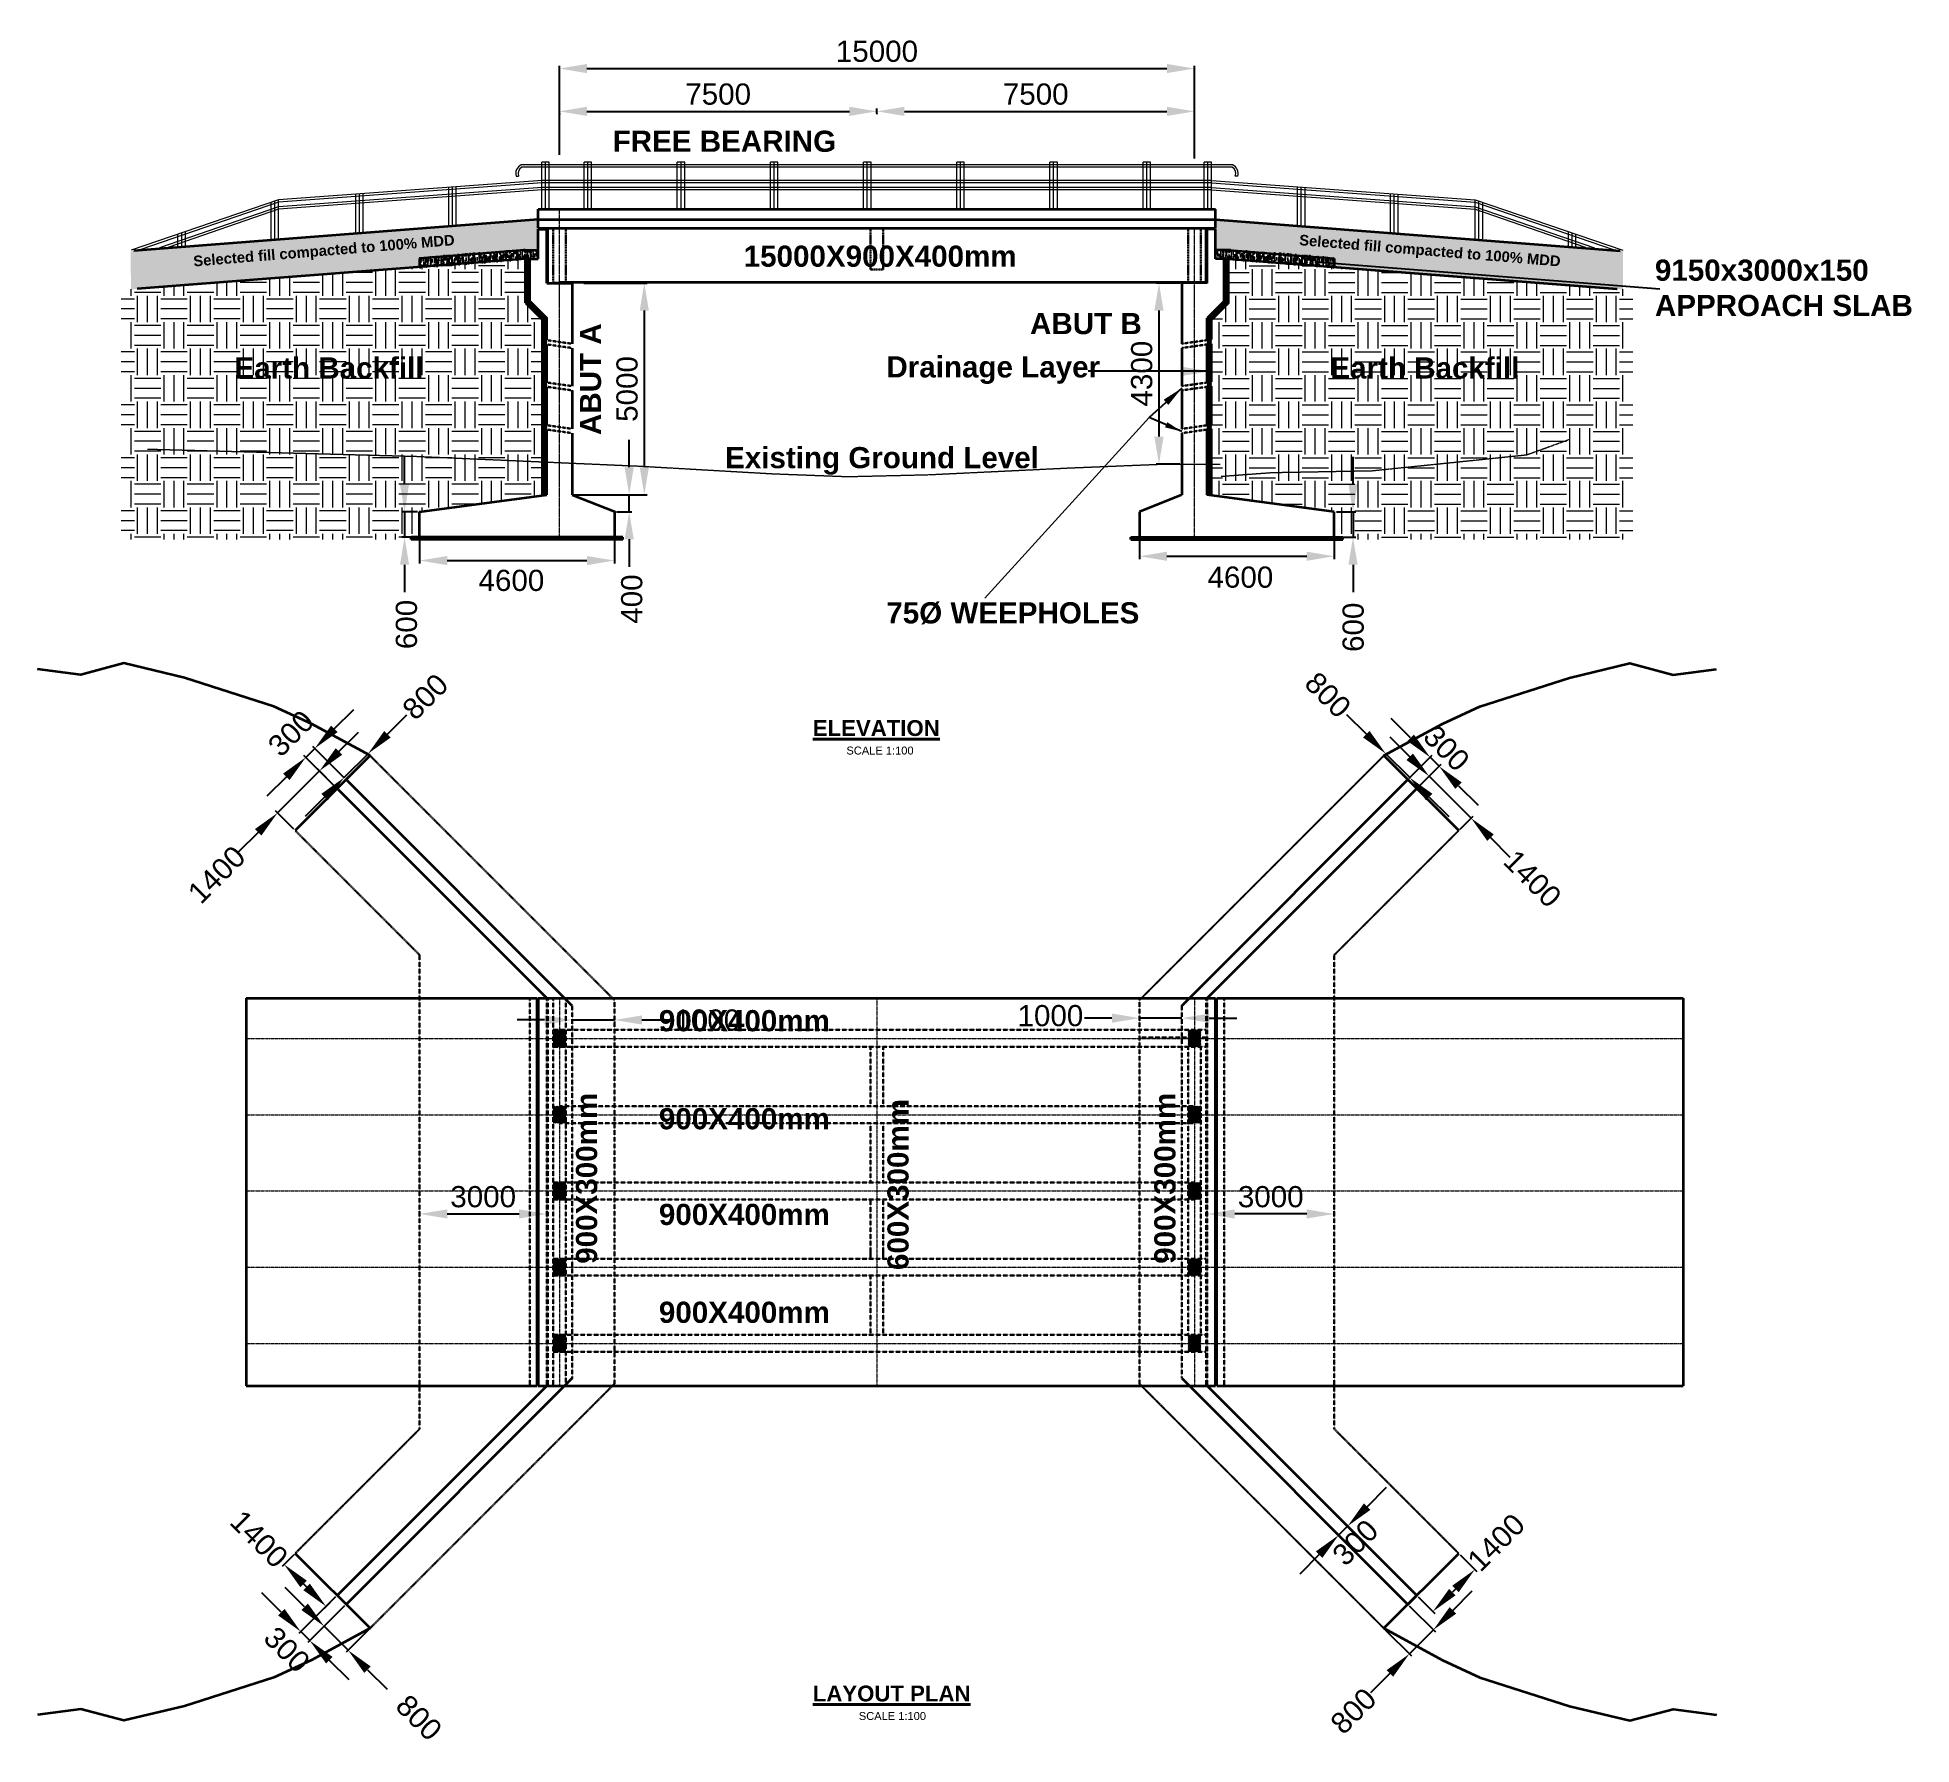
# Model space of a CAD drawing. Header units: millimetres. Extents: x -1307360 to -9241, y 140559 to 432424.
# Drawn here: x -1281122 to -1236862, y 383837 to 424145 of the extents above; entities that cross this region are included whole.
import ezdxf

# ---------------------------------------------------------------- set-up
doc = ezdxf.new("R2010")
doc.units = ezdxf.units.MM
doc.header["$MEASUREMENT"] = 0
doc.linetypes.add('CENTER2', pattern=[1.125, 0.75, -0.125, 0.125, -0.125])
doc.linetypes.add('DASHED2', pattern=[0.375, 0.25, -0.125])
for name, color, linetype, lineweight in [('centreline', 4, 'CENTER2', 15), ('dimension', 252, 'Continuous', 20), ('hatch', 9, 'Continuous', 18), ('hidden', 5, 'DASHED2', 30), ('lettering', 120, 'Continuous', 25), ('outline', 3, 'Continuous', 35), ('reinforcement', 6, 'Continuous', 50), ('titles', 2, 'Continuous', 40)]:
    doc.layers.add(name, color=color, linetype=linetype, lineweight=lineweight)
doc.styles.add('ARIAL', font='arial.ttf')
doc.dimstyles.new('Dimstyle_100', dxfattribs={"dimtxt": 250, "dimasz": 250, "dimexe": 66, "dimexo": 50, "dimgap": 50, "dimtad": 1, "dimdec": 0, "dimzin": 0, "dimdsep": 46, "dimtxsty": 'ARIAL', "dimcen": 0.09, "dimclrd": 256, "dimclre": 256, "dimclrt": 1, "dimadec": 0, "dimazin": 0, "dimtfac": 1, "dimtdec": 0, "dimtmove": 2, "dimatfit": 3, "dimfxl": 1, "dimtolj": 1, "dimtzin": 0, "dimarcsym": 0})

msp = doc.modelspace()

# ---------------------------------------------------------------- texts
at = {"layer": 'lettering', "char_height": 500, "style": 'ARIAL'}
for s, insert, width, attachment_point in [('{\\fArial|b1|i0|c0|p34;FREE BEARING}', (-1267536.7, 421944.8), 7579.067, 1), ('{\\fArial|b1|i0|c0|p34;15000X900X400mm}', (-1264443, 419230.9), 4330.133, 1), ('{\\fArial|b1|i0|c0|p34;9150x3000x150 APPROACH SLAB}', (-1242921.9, 418900.6), 8511.035, 1), ('{\\fArial|b1|i0|c0|p34;ABUT B}', (-1257680.6, 417639.6), 3822.742, 1), ('{\\fArial|b1|i0|c0|p34;Earth Backfill}', (-1272005.5, 416591.2), 6006.624, 3), ('{\\fArial|b1|i0|c0|p34;Drainage Layer}', (-1256025.9, 416616.9), 6873.768, 3), ('{\\fArial|b1|i0|c0|p34;Earth Backfill}', (-1250586.8, 416591.2), 6006.624, 1), ('{\\fArial|b1|i0|c0|p34;Existing Ground Level}', (-1264882.5, 414474.3), 12654.519, 1), ('{\\fArial|b1|i0|c0|p34;75%%C WEEPHOLES}', (-1255098, 410809.5), 8204.357, 3), ('{\\fArial|b1|i0|c0|p34;900X400mm}', (-1266446.1, 401178.6), 4330.133, 1), ('{\\fArial|b1|i0|c0|p34;900X400mm}', (-1266446.1, 398863.8), 4330.133, 1), ('{\\fArial|b1|i0|c0|p34;900X400mm}', (-1266446.1, 396604.5), 4330.133, 1), ('{\\fArial|b1|i0|c0|p34;900X400mm}', (-1266446.1, 394293.6), 4330.133, 1)]:
    msp.add_mtext(s, dxfattribs=dict(at, insert=insert, width=width, attachment_point=attachment_point))
at = {"layer": 'lettering', "style": 'ARIAL'}
for s, insert, char_height, width, attachment_point, rotation in [('{\\fArial|b1|i0|c0|p34;Selected fill compacted to 100% MDD}', (-1271281.8, 419492.2, -20.6), 250, 6916.996, 3, 4.69387), ('{\\fArial|b1|i0|c0|p34;Selected fill compacted to 100% MDD}', (-1251310.5, 419492.2, -20.6), 250, 6916.996, 1, 355.30613), ('{\\fArial|b1|i0|c0|p34;ABUT A}', (-1268312.5, 417395.9), 500, 3542.888, 3, 90), ('{\\fArial|b1|i0|c0|p34;900X300mm}', (-1268404.1, 395188.1), 500, 2326.772, 1, 90), ('{\\fArial|b1|i0|c0|p34;600X300mm}', (-1261048.7, 395041.6), 500, 4330.133, 1, 90), ('{\\fArial|b1|i0|c0|p34;900X300mm}', (-1254745.4, 395188.1), 500, 2326.772, 1, 90)]:
    msp.add_mtext(s, dxfattribs=dict(at, insert=insert, char_height=char_height, width=width, attachment_point=attachment_point, rotation=rotation))
at = {"layer": 'titles', "char_height": 300, "attachment_point": 1, "style": 'ARIAL'}
for s, insert, width in [('{\\fArial|b1|i0|c0|p34;\\H1.25x;\\L\\C1;ELEVATION\\l\\P\\pi720.82;\\fArial|b0|i0|c0|p34;\\H0.5x; SCALE 1:100}', (-1262810.9, 408026.6), 3089.113), ('{\\fArial|b1|i0|c0|p34;\\H1.25x;\\L\\C1;LAYOUT PLAN\\l\\P\\pi1087;\\fArial|b0|i0|c0|p34;\\H0.5x;SCALE 1:100}', (-1262810.9, 385229.4), 3736.878)]:
    msp.add_mtext(s, dxfattribs=dict(at, insert=insert, width=width))

# ---------------------------------------------------------------- blocks, each defined once
blk = doc.blocks.new('*D115')
at = {"layer": 'Defpoints', "color": 0, "transparency": 16777216}
for p in [(-1253796, 423411), (-1268796, 421322), (-1253796, 421239)]:
    blk.add_point(p, dxfattribs=at)
at = {"layer": 'dimension', "lineweight": -2, "transparency": 16777216}
for p, q in [((-1268796, 421372), (-1268796, 423477)), ((-1268146, 423411), (-1254446, 423411)), ((-1253796, 421289), (-1253796, 423477))]:
    blk.add_line(p, q, dxfattribs=at)
at = {"layer": 'dimension', "transparency": 16777216}
for points in [[(-1268146, 423520), (-1268146, 423303), (-1268796, 423411)], [(-1254446, 423520), (-1254446, 423303), (-1253796, 423411)]]:
    blk.add_solid(points, dxfattribs=at)
at = {"layer": 'dimension', "color": 1, "transparency": 16777216, "insert": (-1261296, 423816), "char_height": 500, "attachment_point": 5, "style": 'ARIAL'}
blk.add_mtext('\\A1;15000', dxfattribs=at)
blk = doc.blocks.new('*D52')
at = {"layer": 'Defpoints', "color": 0, "transparency": 16777216}
for p in [(-1268265, 418345), (-1267875, 413345), (-1266791, 413345)]:
    blk.add_point(p, dxfattribs=at)
at = {"layer": 'dimension', "lineweight": -2, "transparency": 16777216}
for p, q in [((-1268215, 418345), (-1266725, 418345)), ((-1266791, 417695), (-1266791, 413995)), ((-1267825, 413345), (-1266725, 413345))]:
    blk.add_line(p, q, dxfattribs=at)
at = {"layer": 'dimension', "transparency": 16777216}
for points in [[(-1266899, 417695), (-1266682, 417695), (-1266791, 418345)], [(-1266899, 413995), (-1266682, 413995), (-1266791, 413345)]]:
    blk.add_solid(points, dxfattribs=at)
at = {"layer": 'dimension', "color": 1, "transparency": 16777216, "insert": (-1267196, 415845), "char_height": 500, "attachment_point": 5, "rotation": 90, "style": 'ARIAL'}
blk.add_mtext('\\A1;5000', dxfattribs=at)
blk = doc.blocks.new('*D116')
at = {"layer": 'Defpoints', "color": 0, "transparency": 16777216}
for p in [(-1250496, 412945), (-1250496, 412345), (-1250052, 412345)]:
    blk.add_point(p, dxfattribs=at)
at = {"layer": 'dimension', "lineweight": -2, "transparency": 16777216}
for p, q in [((-1250052, 413595), (-1250052, 414245)), ((-1250446, 412945), (-1249986, 412945)), ((-1250052, 412945), (-1250052, 412345)), ((-1250446, 412345), (-1249986, 412345)), ((-1250052, 411695), (-1250052, 411045))]:
    blk.add_line(p, q, dxfattribs=at)
at = {"layer": 'dimension', "transparency": 16777216}
for points in [[(-1250161, 413595), (-1249944, 413595), (-1250052, 412945)], [(-1250161, 411695), (-1249944, 411695), (-1250052, 412345)]]:
    blk.add_solid(points, dxfattribs=at)
at = {"layer": 'dimension', "color": 1, "transparency": 16777216, "insert": (-1250046, 410218), "char_height": 500, "attachment_point": 5, "rotation": 90, "style": 'ARIAL'}
blk.add_mtext('\\A1;600', dxfattribs=at)
blk = doc.blocks.new('*D117')
at = {"layer": 'Defpoints', "color": 0, "transparency": 16777216}
for p in [(-1255096, 412345), (-1250496, 412345), (-1250496, 411895)]:
    blk.add_point(p, dxfattribs=at)
at = {"layer": 'dimension', "lineweight": -2, "transparency": 16777216}
for p, q in [((-1255096, 412295), (-1255096, 411829)), ((-1250496, 412295), (-1250496, 411829)), ((-1254446, 411895), (-1251146, 411895))]:
    blk.add_line(p, q, dxfattribs=at)
at = {"layer": 'dimension', "transparency": 16777216}
for points in [[(-1254446, 412003), (-1254446, 411787), (-1255096, 411895)], [(-1251146, 412003), (-1251146, 411787), (-1250496, 411895)]]:
    blk.add_solid(points, dxfattribs=at)
at = {"layer": 'dimension', "color": 1, "transparency": 16777216, "insert": (-1252712, 411399), "char_height": 500, "attachment_point": 5, "style": 'ARIAL'}
blk.add_mtext('\\A1;4600', dxfattribs=at)
blk = doc.blocks.new('*D53')
at = {"layer": 'Defpoints', "color": 0, "transparency": 16777216}
for p in [(-1272098, 412945), (-1272453, 412345), (-1272098, 412345)]:
    blk.add_point(p, dxfattribs=at)
at = {"layer": 'dimension', "lineweight": -2, "transparency": 16777216}
for p, q in [((-1272453, 413595), (-1272453, 414245)), ((-1272148, 412945), (-1272519, 412945)), ((-1272453, 412945), (-1272453, 412345)), ((-1272148, 412345), (-1272519, 412345)), ((-1272453, 411695), (-1272453, 411045))]:
    blk.add_line(p, q, dxfattribs=at)
at = {"layer": 'dimension', "transparency": 16777216}
for points in [[(-1272561, 413595), (-1272345, 413595), (-1272453, 412945)], [(-1272561, 411695), (-1272345, 411695), (-1272453, 412345)]]:
    blk.add_solid(points, dxfattribs=at)
at = {"layer": 'dimension', "color": 1, "transparency": 16777216, "insert": (-1272406, 410284), "char_height": 500, "attachment_point": 5, "rotation": 90, "style": 'ARIAL'}
blk.add_mtext('\\A1;600', dxfattribs=at)
blk = doc.blocks.new('*D118')
at = {"layer": 'Defpoints', "color": 0, "transparency": 16777216}
for p in [(-1272096, 412345), (-1267496, 412345), (-1267496, 411794)]:
    blk.add_point(p, dxfattribs=at)
at = {"layer": 'dimension', "lineweight": -2, "transparency": 16777216}
for p, q in [((-1272096, 412295), (-1272096, 411728)), ((-1267496, 412295), (-1267496, 411728)), ((-1271446, 411794), (-1268146, 411794))]:
    blk.add_line(p, q, dxfattribs=at)
at = {"layer": 'dimension', "transparency": 16777216}
for points in [[(-1271446, 411902), (-1271446, 411685), (-1272096, 411794)], [(-1268146, 411902), (-1268146, 411685), (-1267496, 411794)]]:
    blk.add_solid(points, dxfattribs=at)
at = {"layer": 'dimension', "color": 1, "transparency": 16777216, "insert": (-1269929, 411322), "char_height": 500, "attachment_point": 5, "style": 'ARIAL'}
blk.add_mtext('\\A1;4600', dxfattribs=at)
blk = doc.blocks.new('*D119')
at = {"layer": 'Defpoints', "color": 0, "transparency": 16777216}
for p in [(-1274462, 406825), (-1274046, 406409), (-1275036, 405419)]:
    blk.add_point(p, dxfattribs=at)
at = {"layer": 'dimension', "lineweight": -2, "transparency": 16777216}
for p, q in [((-1274003, 407285), (-1273543, 407744)), ((-1275452, 405835), (-1274462, 406825)), ((-1274081, 406444), (-1274509, 406872)), ((-1275071, 405454), (-1275499, 405882)), ((-1275912, 405376), (-1276372, 404916))]:
    blk.add_line(p, q, dxfattribs=at)
at = {"layer": 'dimension', "transparency": 16777216}
for points in [[(-1274079, 407361), (-1273926, 407208), (-1274462, 406825)], [(-1275988, 405452), (-1275835, 405299), (-1275452, 405835)]]:
    blk.add_solid(points, dxfattribs=at)
at = {"layer": 'dimension', "color": 1, "transparency": 16777216, "insert": (-1276890, 404377), "char_height": 500, "attachment_point": 5, "rotation": 45, "style": 'ARIAL'}
blk.add_mtext('\\A1;1400', dxfattribs=at)
blk = doc.blocks.new('*D120')
at = {"layer": 'Defpoints', "color": 0, "transparency": 16777216}
for p in [(-1274572, 407359), (-1274046, 406409), (-1273834, 406621)]:
    blk.add_point(p, dxfattribs=at)
at = {"layer": 'dimension', "lineweight": -2, "transparency": 16777216}
for p, q in [((-1274112, 407819), (-1273652, 408278)), ((-1274784, 407147), (-1274572, 407359)), ((-1273869, 406656), (-1274618, 407406)), ((-1274081, 406444), (-1274831, 407193)), ((-1275244, 406687), (-1275703, 406227))]:
    blk.add_line(p, q, dxfattribs=at)
at = {"layer": 'dimension', "transparency": 16777216}
for points in [[(-1274189, 407895), (-1274035, 407742), (-1274572, 407359)], [(-1275320, 406764), (-1275167, 406611), (-1274784, 407147)]]:
    blk.add_solid(points, dxfattribs=at)
at = {"layer": 'dimension', "color": 1, "transparency": 16777216, "insert": (-1275137, 407713), "char_height": 500, "attachment_point": 5, "rotation": 45, "style": 'ARIAL'}
blk.add_mtext('\\A1;300', dxfattribs=at)
blk = doc.blocks.new('*D121')
at = {"layer": 'Defpoints', "color": 0, "transparency": 16777216}
for p in [(-1273318, 407236), (-1273315, 407233), (-1273883, 406671)]:
    blk.add_point(p, dxfattribs=at)
at = {"layer": 'dimension', "lineweight": -2, "transparency": 16777216}
for p, q in [((-1272855, 407693), (-1272395, 408153)), ((-1273880, 406668), (-1273315, 407233)), ((-1273282, 407201), (-1273268, 407187)), ((-1273848, 406635), (-1273834, 406621)), ((-1274340, 406208), (-1274800, 405748))]:
    blk.add_line(p, q, dxfattribs=at)
at = {"layer": 'dimension', "transparency": 16777216}
for points in [[(-1272932, 407770), (-1272779, 407616), (-1273315, 407233)], [(-1274417, 406285), (-1274263, 406132), (-1273880, 406668)]]:
    blk.add_solid(points, dxfattribs=at)
at = {"layer": 'dimension', "color": 1, "transparency": 16777216, "insert": (-1271962, 408579), "char_height": 500, "attachment_point": 5, "rotation": 45, "style": 'ARIAL'}
blk.add_mtext('\\A1;800', dxfattribs=at)
blk = doc.blocks.new('*D54')
at = {"layer": 'Defpoints', "color": 0, "transparency": 16777216}
for p in [(-1272096, 396253), (-1269096, 396365), (-1269096, 396253)]:
    blk.add_point(p, dxfattribs=at)
at = {"layer": 'dimension', "lineweight": -2, "transparency": 16777216}
for p, q in [((-1272096, 396303), (-1272096, 396431)), ((-1271446, 396365), (-1269746, 396365)), ((-1269096, 396303), (-1269096, 396431))]:
    blk.add_line(p, q, dxfattribs=at)
at = {"layer": 'dimension', "transparency": 16777216}
for points in [[(-1271446, 396473), (-1271446, 396257), (-1272096, 396365)], [(-1269746, 396473), (-1269746, 396257), (-1269096, 396365)]]:
    blk.add_solid(points, dxfattribs=at)
at = {"layer": 'dimension', "color": 1, "transparency": 16777216, "insert": (-1270596, 396770), "char_height": 500, "attachment_point": 5, "style": 'ARIAL'}
blk.add_mtext('\\A1;3000', dxfattribs=at)
blk = doc.blocks.new('*D122')
at = {"layer": 'Defpoints', "color": 0, "transparency": 16777216}
for p in [(-1268496, 400960), (-1267496, 400960), (-1267496, 400945)]:
    blk.add_point(p, dxfattribs=at)
at = {"layer": 'dimension', "lineweight": -2, "transparency": 16777216}
for p, q in [((-1269146, 400945), (-1269796, 400945)), ((-1268496, 400945), (-1267496, 400945)), ((-1268496, 400910), (-1268496, 400879)), ((-1267496, 400910), (-1267496, 400879)), ((-1266846, 400945), (-1266196, 400945))]:
    blk.add_line(p, q, dxfattribs=at)
at = {"layer": 'dimension', "transparency": 16777216}
for points in [[(-1269146, 401054), (-1269146, 400837), (-1268496, 400945)], [(-1266846, 401054), (-1266846, 400837), (-1267496, 400945)]]:
    blk.add_solid(points, dxfattribs=at)
at = {"layer": 'dimension', "color": 1, "transparency": 16777216, "insert": (-1265302, 400941), "char_height": 500, "attachment_point": 5, "style": 'ARIAL'}
blk.add_mtext('\\A1;1000', dxfattribs=at)
blk = doc.blocks.new('*D55')
at = {"layer": 'Defpoints', "color": 0, "transparency": 16777216}
for p in [(-1248231, 407148), (-1248759, 406621), (-1248546, 406409)]:
    blk.add_point(p, dxfattribs=at)
at = {"layer": 'dimension', "lineweight": -2, "transparency": 16777216}
for p, q in [((-1248691, 407608), (-1249150, 408068)), ((-1248723, 406656), (-1248185, 407195)), ((-1248511, 406444), (-1247972, 406983)), ((-1248019, 406936), (-1248231, 407148)), ((-1247559, 406476), (-1247100, 406017))]:
    blk.add_line(p, q, dxfattribs=at)
at = {"layer": 'dimension', "transparency": 16777216}
for points in [[(-1248614, 407685), (-1248767, 407531), (-1248231, 407148)], [(-1247483, 406553), (-1247636, 406400), (-1248019, 406936)]]:
    blk.add_solid(points, dxfattribs=at)
at = {"layer": 'dimension', "color": 1, "transparency": 16777216, "insert": (-1247844, 407361), "char_height": 500, "attachment_point": 5, "rotation": 315, "style": 'ARIAL'}
blk.add_mtext('\\A1;300', dxfattribs=at)
blk = doc.blocks.new('*D56')
at = {"layer": 'Defpoints', "color": 0, "transparency": 16777216}
for p in [(-1249278, 407233), (-1249275, 407236), (-1248709, 406671)]:
    blk.add_point(p, dxfattribs=at)
at = {"layer": 'dimension', "lineweight": -2, "transparency": 16777216}
for p, q in [((-1249737, 407693), (-1250197, 408153)), ((-1249310, 407201), (-1249324, 407187)), ((-1248712, 406668), (-1249278, 407233)), ((-1248744, 406635), (-1248759, 406621)), ((-1248252, 406208), (-1247793, 405748))]:
    blk.add_line(p, q, dxfattribs=at)
at = {"layer": 'dimension', "transparency": 16777216}
for points in [[(-1249661, 407770), (-1249814, 407616), (-1249278, 407233)], [(-1248176, 406285), (-1248329, 406132), (-1248712, 406668)]]:
    blk.add_solid(points, dxfattribs=at)
at = {"layer": 'dimension', "color": 1, "transparency": 16777216, "insert": (-1250645, 408620), "char_height": 500, "attachment_point": 5, "rotation": 315, "style": 'ARIAL'}
blk.add_mtext('\\A1;800', dxfattribs=at)
blk = doc.blocks.new('*D57')
at = {"layer": 'Defpoints', "color": 0, "transparency": 16777216}
for p in [(-1248546, 406409), (-1248254, 406701), (-1247556, 405419)]:
    blk.add_point(p, dxfattribs=at)
at = {"layer": 'dimension', "lineweight": -2, "transparency": 16777216}
for p, q in [((-1248713, 407161), (-1249173, 407620)), ((-1248511, 406444), (-1248207, 406748)), ((-1247264, 405711), (-1248254, 406701)), ((-1247521, 405454), (-1247217, 405758)), ((-1246804, 405252), (-1246345, 404792))]:
    blk.add_line(p, q, dxfattribs=at)
at = {"layer": 'dimension', "transparency": 16777216}
for points in [[(-1248637, 407237), (-1248790, 407084), (-1248254, 406701)], [(-1246728, 405328), (-1246881, 405175), (-1247264, 405711)]]:
    blk.add_solid(points, dxfattribs=at)
at = {"layer": 'dimension', "color": 1, "transparency": 16777216, "insert": (-1245812, 404281), "char_height": 500, "attachment_point": 5, "rotation": 315, "style": 'ARIAL'}
blk.add_mtext('\\A1;1400', dxfattribs=at)
blk = doc.blocks.new('*D58')
at = {"layer": 'Defpoints', "color": 0, "transparency": 16777216}
for p in [(-1253496, 396365), (-1253496, 396253), (-1250496, 396253)]:
    blk.add_point(p, dxfattribs=at)
at = {"layer": 'dimension', "lineweight": -2, "transparency": 16777216}
for p, q in [((-1253496, 396303), (-1253496, 396431)), ((-1251146, 396365), (-1252846, 396365)), ((-1250496, 396303), (-1250496, 396431))]:
    blk.add_line(p, q, dxfattribs=at)
at = {"layer": 'dimension', "transparency": 16777216}
for points in [[(-1252846, 396473), (-1252846, 396257), (-1253496, 396365)], [(-1251146, 396473), (-1251146, 396257), (-1250496, 396365)]]:
    blk.add_solid(points, dxfattribs=at)
at = {"layer": 'dimension', "color": 1, "transparency": 16777216, "insert": (-1251996, 396770), "char_height": 500, "attachment_point": 5, "style": 'ARIAL'}
blk.add_mtext('\\A1;3000', dxfattribs=at)
blk = doc.blocks.new('*D59')
at = {"layer": 'Defpoints', "color": 0, "transparency": 16777216}
for p in [(-1255096, 401003), (-1254096, 401003), (-1255096, 400989)]:
    blk.add_point(p, dxfattribs=at)
at = {"layer": 'dimension', "lineweight": -2, "transparency": 16777216}
for p, q in [((-1255746, 400989), (-1256396, 400989)), ((-1254096, 400989), (-1255096, 400989)), ((-1255096, 400953), (-1255096, 400923)), ((-1254096, 400953), (-1254096, 400923)), ((-1253446, 400989), (-1252796, 400989))]:
    blk.add_line(p, q, dxfattribs=at)
at = {"layer": 'dimension', "transparency": 16777216}
for points in [[(-1255746, 401097), (-1255746, 400881), (-1255096, 400989)], [(-1253446, 401097), (-1253446, 400881), (-1254096, 400989)]]:
    blk.add_solid(points, dxfattribs=at)
at = {"layer": 'dimension', "color": 1, "transparency": 16777216, "insert": (-1257199, 401045), "char_height": 500, "attachment_point": 5, "style": 'ARIAL'}
blk.add_mtext('\\A1;1000', dxfattribs=at)
blk = doc.blocks.new('*D123')
at = {"layer": 'Defpoints', "color": 0, "transparency": 16777216}
for p in [(-1247556, 388349), (-1248546, 387359), (-1248165, 386978)]:
    blk.add_point(p, dxfattribs=at)
at = {"layer": 'dimension', "lineweight": -2, "transparency": 16777216}
for p, q in [((-1247521, 388314), (-1247129, 387921)), ((-1248511, 387324), (-1248118, 386932)), ((-1247635, 387509), (-1247706, 387438))]:
    blk.add_line(p, q, dxfattribs=at)
at = {"layer": 'dimension', "transparency": 16777216}
for points in [[(-1247711, 387585), (-1247558, 387432), (-1247175, 387968)], [(-1247782, 387514), (-1247629, 387361), (-1248165, 386978)]]:
    blk.add_solid(points, dxfattribs=at)
at = {"layer": 'dimension', "color": 1, "transparency": 16777216, "insert": (-1246670, 388609), "char_height": 500, "attachment_point": 5, "rotation": 45, "style": 'ARIAL'}
blk.add_mtext('\\A1;1400', dxfattribs=at)
blk = doc.blocks.new('*D124')
at = {"layer": 'Defpoints', "color": 0, "transparency": 16777216}
for p in [(-1250403, 388792), (-1250191, 389004), (-1250180, 388993)]:
    blk.add_point(p, dxfattribs=at)
at = {"layer": 'dimension', "lineweight": -2, "transparency": 16777216}
for p, q in [((-1249720, 389453), (-1249261, 389912)), ((-1250392, 388781), (-1250180, 388993)), ((-1250367, 388756), (-1250345, 388734)), ((-1250155, 388968), (-1250133, 388946)), ((-1250852, 388321), (-1251311, 387862))]:
    blk.add_line(p, q, dxfattribs=at)
at = {"layer": 'dimension', "transparency": 16777216}
for points in [[(-1249797, 389529), (-1249644, 389376), (-1250180, 388993)], [(-1250928, 388398), (-1250775, 388245), (-1250392, 388781)]]:
    blk.add_solid(points, dxfattribs=at)
at = {"layer": 'dimension', "color": 1, "transparency": 16777216, "insert": (-1249997, 388606), "char_height": 500, "attachment_point": 5, "rotation": 45, "style": 'ARIAL'}
blk.add_mtext('\\A1;300', dxfattribs=at)
blk = doc.blocks.new('*D125')
at = {"layer": 'Defpoints', "color": 0, "transparency": 16777216}
for p in [(-1248759, 387147), (-1249324, 386582), (-1248155, 386543)]:
    blk.add_point(p, dxfattribs=at)
at = {"layer": 'dimension', "lineweight": -2, "transparency": 16777216}
for p, q in [((-1247695, 387003), (-1247235, 387463)), ((-1248723, 387112), (-1248108, 386497)), ((-1249289, 386546), (-1248674, 385931)), ((-1248720, 385978), (-1248155, 386543)), ((-1249180, 385518), (-1249640, 385058))]:
    blk.add_line(p, q, dxfattribs=at)
at = {"layer": 'dimension', "transparency": 16777216}
for points in [[(-1247772, 387080), (-1247618, 386926), (-1248155, 386543)], [(-1249256, 385595), (-1249103, 385441), (-1248720, 385978)]]:
    blk.add_solid(points, dxfattribs=at)
at = {"layer": 'dimension', "color": 1, "transparency": 16777216, "insert": (-1250042, 384629), "char_height": 500, "attachment_point": 5, "rotation": 45, "style": 'ARIAL'}
blk.add_mtext('\\A1;800', dxfattribs=at)
blk = doc.blocks.new('*D126')
at = {"layer": 'Defpoints', "color": 0, "transparency": 16777216}
for p in [(-1275036, 388349), (-1274046, 387359), (-1274307, 387099)]:
    blk.add_point(p, dxfattribs=at)
at = {"layer": 'dimension', "lineweight": -2, "transparency": 16777216}
for p, q in [((-1275071, 388314), (-1275343, 388042)), ((-1274837, 387629), (-1274766, 387558)), ((-1274081, 387324), (-1274353, 387052))]:
    blk.add_line(p, q, dxfattribs=at)
at = {"layer": 'dimension', "transparency": 16777216}
for points in [[(-1274760, 387706), (-1274914, 387552), (-1275297, 388089)], [(-1274690, 387635), (-1274843, 387482), (-1274307, 387099)]]:
    blk.add_solid(points, dxfattribs=at)
at = {"layer": 'dimension', "color": 1, "transparency": 16777216, "insert": (-1275888, 388689), "char_height": 500, "attachment_point": 5, "rotation": 315, "style": 'ARIAL'}
blk.add_mtext('\\A1;1400', dxfattribs=at)
blk = doc.blocks.new('*D127')
at = {"layer": 'Defpoints', "color": 0, "transparency": 16777216}
for p in [(-1274046, 387359), (-1273834, 387147), (-1274691, 386290)]:
    blk.add_point(p, dxfattribs=at)
at = {"layer": 'dimension', "lineweight": -2, "transparency": 16777216}
for p, q in [((-1275363, 386962), (-1275822, 387422)), ((-1274081, 387324), (-1274950, 386456)), ((-1273869, 387112), (-1274738, 386243)), ((-1274903, 386502), (-1274691, 386290)), ((-1274231, 385831), (-1273772, 385371))]:
    blk.add_line(p, q, dxfattribs=at)
at = {"layer": 'dimension', "transparency": 16777216}
for points in [[(-1275286, 387038), (-1275439, 386885), (-1274903, 386502)], [(-1274155, 385907), (-1274308, 385754), (-1274691, 386290)]]:
    blk.add_solid(points, dxfattribs=at)
at = {"layer": 'dimension', "color": 1, "transparency": 16777216, "insert": (-1275231, 386079), "char_height": 500, "attachment_point": 5, "rotation": 315, "style": 'ARIAL'}
blk.add_mtext('\\A1;300', dxfattribs=at)
blk = doc.blocks.new('*D128')
at = {"layer": 'Defpoints', "color": 0, "transparency": 16777216}
for p in [(-1273834, 387147), (-1273268, 386581), (-1273786, 386063)]:
    blk.add_point(p, dxfattribs=at)
at = {"layer": 'dimension', "lineweight": -2, "transparency": 16777216}
for p, q in [((-1274812, 387089), (-1275271, 387548)), ((-1273869, 387112), (-1274399, 386582)), ((-1274352, 386629), (-1273786, 386063)), ((-1273303, 386546), (-1273833, 386016)), ((-1273327, 385603), (-1272867, 385144))]:
    blk.add_line(p, q, dxfattribs=at)
at = {"layer": 'dimension', "transparency": 16777216}
for points in [[(-1274735, 387165), (-1274888, 387012), (-1274352, 386629)], [(-1273250, 385680), (-1273403, 385527), (-1273786, 386063)]]:
    blk.add_solid(points, dxfattribs=at)
at = {"layer": 'dimension', "color": 1, "transparency": 16777216, "insert": (-1272113, 384471), "char_height": 500, "attachment_point": 5, "rotation": 315, "style": 'ARIAL'}
blk.add_mtext('\\A1;800', dxfattribs=at)
blk = doc.blocks.new('*D159')
at = {"layer": 'Defpoints', "color": 0, "transparency": 16777216}
for p in [(-1268496, 413345), (-1267147, 413345), (-1267496, 412945)]:
    blk.add_point(p, dxfattribs=at)
at = {"layer": 'dimension', "lineweight": -2, "transparency": 16777216}
for p, q in [((-1267147, 413995), (-1267147, 414645)), ((-1268446, 413345), (-1267081, 413345)), ((-1267147, 412945), (-1267147, 413345)), ((-1267446, 412945), (-1267081, 412945)), ((-1267147, 412295), (-1267147, 411645))]:
    blk.add_line(p, q, dxfattribs=at)
at = {"layer": 'dimension', "transparency": 16777216}
for points in [[(-1267256, 413995), (-1267039, 413995), (-1267147, 413345)], [(-1267256, 412295), (-1267039, 412295), (-1267147, 412945)]]:
    blk.add_solid(points, dxfattribs=at)
at = {"layer": 'dimension', "color": 1, "transparency": 16777216, "insert": (-1267085, 410884), "char_height": 500, "attachment_point": 5, "rotation": 90, "style": 'ARIAL'}
blk.add_mtext('\\A1;400', dxfattribs=at)
blk = doc.blocks.new('*D102')
at = {"layer": 'Defpoints', "color": 0, "transparency": 16777216}
for p in [(-1268796, 422400), (-1261296, 422400), (-1261296, 422400)]:
    blk.add_point(p, dxfattribs=at)
at = {"layer": 'dimension', "lineweight": -2, "transparency": 16777216}
for p, q in [((-1268796, 422350), (-1268796, 422334)), ((-1268146, 422400), (-1261946, 422400)), ((-1261296, 422350), (-1261296, 422334))]:
    blk.add_line(p, q, dxfattribs=at)
at = {"layer": 'dimension', "transparency": 16777216}
for points in [[(-1268146, 422509), (-1268146, 422292), (-1268796, 422400)], [(-1261946, 422509), (-1261946, 422292), (-1261296, 422400)]]:
    blk.add_solid(points, dxfattribs=at)
at = {"layer": 'dimension', "color": 1, "transparency": 16777216, "insert": (-1265046, 422805), "char_height": 500, "attachment_point": 5, "style": 'ARIAL'}
blk.add_mtext('\\A1;7500', dxfattribs=at)
blk = doc.blocks.new('*D103')
at = {"layer": 'Defpoints', "color": 0, "transparency": 16777216}
for p in [(-1261296, 422304), (-1253796, 422400), (-1253796, 422304)]:
    blk.add_point(p, dxfattribs=at)
at = {"layer": 'dimension', "lineweight": -2, "transparency": 16777216}
for p, q in [((-1261296, 422354), (-1261296, 422466)), ((-1260646, 422400), (-1254446, 422400)), ((-1253796, 422354), (-1253796, 422466))]:
    blk.add_line(p, q, dxfattribs=at)
at = {"layer": 'dimension', "transparency": 16777216}
for points in [[(-1260646, 422509), (-1260646, 422292), (-1261296, 422400)], [(-1254446, 422509), (-1254446, 422292), (-1253796, 422400)]]:
    blk.add_solid(points, dxfattribs=at)
at = {"layer": 'dimension', "color": 1, "transparency": 16777216, "insert": (-1257546, 422805), "char_height": 500, "attachment_point": 5, "style": 'ARIAL'}
blk.add_mtext('\\A1;7500', dxfattribs=at)
blk = doc.blocks.new('*D185')
at = {"layer": 'Defpoints', "color": 0, "transparency": 16777216}
for p in [(-1254096, 418345), (-1254635, 414070), (-1254096, 414070)]:
    blk.add_point(p, dxfattribs=at)
at = {"layer": 'dimension', "lineweight": -2, "transparency": 16777216}
for p, q in [((-1254146, 418345), (-1254701, 418345)), ((-1254635, 417695), (-1254635, 414720)), ((-1254146, 414070), (-1254701, 414070))]:
    blk.add_line(p, q, dxfattribs=at)
at = {"layer": 'dimension', "transparency": 16777216}
for points in [[(-1254744, 417695), (-1254527, 417695), (-1254635, 418345)], [(-1254744, 414720), (-1254527, 414720), (-1254635, 414070)]]:
    blk.add_solid(points, dxfattribs=at)
at = {"layer": 'dimension', "color": 1, "transparency": 16777216, "insert": (-1255041, 416207), "char_height": 500, "attachment_point": 5, "rotation": 90, "style": 'ARIAL'}
blk.add_mtext('\\A1;4300', dxfattribs=at)

# ---------------------------------------------------------------- dimensions: what is measured, and where the dimension line sits
at = {"layer": 'dimension'}
for base, p1, p2, picture, middle in [((-1253796.1, 423411.2), (-1268796.1, 421322), (-1253796.1, 421239.2), '*D115', (-1261296.1, 423816.5)), ((-1261296.1, 422400.2), (-1268796.1, 422400.2), (-1261296.1, 422400.2), '*D102', (-1265046.1, 422805.5)), ((-1253796.1, 422400.2), (-1261296.1, 422303.9), (-1253796.1, 422303.9), '*D103', (-1257546.1, 422805.5))]:
    dim = msp.add_linear_dim(base=base, p1=p1, p2=p2, dimstyle='Dimstyle_100', override={"dimtxt": 500, "dimasz": 650, "dimgap": 150}, dxfattribs=at)
    dim.commit()
    dim.dimension.update_dxf_attribs({"geometry": picture, "text_midpoint": middle})
for base, p1, p2, text, picture, middle in [((-1266790.7, 413344.7), (-1268264.6, 418344.7), (-1267875.2, 413344.7), '5000', '*D52', (-1267196, 415844.7)), ((-1254635.2, 414069.7), (-1254096.1, 418344.7), (-1254096.1, 414069.7), '4300', '*D185', (-1255040.7, 416207.2))]:
    dim = msp.add_linear_dim(base=base, p1=p1, p2=p2, angle=90, text=text, dimstyle='Dimstyle_100', override={"dimtxt": 500, "dimasz": 650, "dimgap": 150}, dxfattribs=at)
    dim.commit()
    dim.dimension.update_dxf_attribs({"geometry": picture, "text_midpoint": middle})
for base, p1, p2, angle, override, picture, middle, dimtype in [((-1267147.3, 413344.7), (-1267496.1, 412944.7), (-1268496.1, 413344.7), 90, {"dimtxt": 500, "dimasz": 650, "dimgap": 150}, '*D159', (-1267084.6, 410883.8), 160), ((-1272452.9, 412344.7), (-1272097.8, 412944.7), (-1272097.8, 412344.7), 90, {"dimtxt": 500, "dimasz": 650, "dimgap": 150}, '*D53', (-1272406.5, 410283.8), 160), ((-1250052.4, 412344.7), (-1250496.1, 412944.7), (-1250496.1, 412344.7), 90, {"dimtxt": 500, "dimasz": 650, "dimgap": 150}, '*D116', (-1250046.2, 410217.7), 160), ((-1273314.7, 407233.4), (-1273883.2, 406670.5), (-1273317.5, 407236.2), 45, {"dimtxt": 500, "dimasz": 650}, '*D121', (-1271962.4, 408579.5), 161), ((-1249277.5, 407233.4), (-1248709, 406670.5), (-1249274.7, 407236.2), 135, {"dimtxt": 500, "dimasz": 650}, '*D56', (-1250645.1, 408619.9), 161), ((-1274462.5, 406825.2), (-1275035.8, 405419), (-1274046.1, 406408.8), 45, {"dimtxt": 500, "dimasz": 650}, '*D119', (-1276890.1, 404376.8), 161), ((-1248231.2, 407148.3), (-1248546.2, 406408.8), (-1248758.5, 406621.1), 315, {"dimtxt": 500, "dimasz": 650}, '*D55', (-1247844, 407361.3), 160), ((-1248253.9, 406701.1), (-1247556.4, 405419), (-1248546.2, 406408.8), 135, {"dimtxt": 500, "dimasz": 650}, '*D57', (-1245812.2, 404280.8), 161), ((-1267496.1, 400945.2), (-1268496.1, 400959.6), (-1267496.1, 400959.6), 0, {"dimtxt": 500, "dimasz": 650}, '*D122', (-1265302, 400940.7), 161), ((-1255096.1, 400989.1), (-1254096.1, 401003.5), (-1255096.1, 401003.5), 180, {"dimtxt": 500, "dimasz": 650, "dimgap": 150}, '*D59', (-1257198.8, 401044.8), 161), ((-1250179.9, 388993), (-1250402.8, 388791.6), (-1250190.7, 389003.7), 45, {"dimtxt": 500, "dimasz": 650}, '*D124', (-1249997.1, 388606.1), 161), ((-1274306.7, 387098.6), (-1275035.8, 388349.4), (-1274045.9, 387359.4), 315, {"dimtxt": 500, "dimasz": 650}, '*D126', (-1275887.6, 388689), 161), ((-1248165.2, 386978.2), (-1247556.4, 388349.4), (-1248546.4, 387359.4), 225, {"dimtxt": 500, "dimasz": 650}, '*D123', (-1246669.9, 388609.5), 161), ((-1274690.9, 386290.1), (-1274045.9, 387359.4), (-1273833.7, 387147.3), 135, {"dimtxt": 500, "dimasz": 650}, '*D127', (-1275230.6, 386079.3), 160), ((-1273786.2, 386063.1), (-1273833.7, 387147.3), (-1273267.9, 386581.4), 135, {"dimtxt": 500, "dimasz": 650}, '*D128', (-1272113.1, 384471), 160), ((-1248154.6, 386543.4), (-1249324.2, 386581.6), (-1248758.5, 387147.3), 45, {"dimtxt": 500, "dimasz": 650}, '*D125', (-1250042.1, 384629), 161)]:
    dim = msp.add_linear_dim(base=base, p1=p1, p2=p2, angle=angle, dimstyle='Dimstyle_100', override=override, dxfattribs=at)
    dim.commit()
    dim.dimension.update_dxf_attribs({"geometry": picture, "text_midpoint": middle, "dimtype": dimtype})
for base, p1, p2, picture, middle in [((-1267496.1, 411793.6), (-1272096.1, 412344.7), (-1267496.1, 412344.7), '*D118', (-1269929.3, 411322.1)), ((-1250496.1, 411895.1), (-1255096.1, 412344.7), (-1250496.1, 412344.7), '*D117', (-1252712.2, 411398.9))]:
    dim = msp.add_linear_dim(base=base, p1=p1, p2=p2, dimstyle='Dimstyle_100', override={"dimtxt": 500, "dimasz": 650, "dimgap": 150}, dxfattribs=at)
    dim.commit()
    dim.dimension.update_dxf_attribs({"geometry": picture, "text_midpoint": middle, "dimtype": 160})
dim = msp.add_linear_dim(base=(-1274571.7, 407359), p1=(-1274046.1, 406408.8), p2=(-1273833.7, 406621.1), angle=225, dimstyle='Dimstyle_100', override={"dimtxt": 500, "dimasz": 650}, dxfattribs=at)
dim.commit()
dim.dimension.update_dxf_attribs({"geometry": '*D120', "text_midpoint": (-1275137.5, 407712.5)})
for p1, p2, distance, picture, middle in [((-1272096.1, 396252.9), (-1269096.1, 396252.9), 111.9, '*D54', (-1270596.1, 396770.3)), ((-1250496.1, 396252.9), (-1253496.1, 396252.9), -111.9, '*D58', (-1251996.1, 396770.3))]:
    dim = msp.add_aligned_dim(p1=p1, p2=p2, distance=distance, dimstyle='Dimstyle_100', override={"dimtxt": 500, "dimasz": 650, "dimgap": 150}, dxfattribs=at)
    dim.commit()
    dim.dimension.update_dxf_attribs({"geometry": picture, "text_midpoint": middle})

# ---------------------------------------------------------------- hatches: boundary and pattern name
at = {"layer": 'hatch'}
h = msp.add_hatch(dxfattribs=at)
h.set_pattern_fill('GRAVEL', color=256, scale=500, style=0)
h.set_pattern_definition([(311.9872, (-1581695.133, 500), (3999.999116, -4500.0006708), [67.268, -6659.544]), (355.0303, (-1581650.133, 450), (-6000.0005258, 499.9956535), [115.434, -11427.9625]), (47.4896, (-1581535.133, 440), (-4999.9953592, -5500.004337), [81.394, -8058.016]), (272.7263, (-1581340.133, 315), (-499.9980089, 10000.0001475), [105.119, -10406.779]), (247.1663, (-1581335.133, 210), (2500.0049527, 5999.9982059), [103.0775, -10204.6865]), (182.7263, (-1581375.133, 115), (10000.0001475, 499.9980089), [105.119, -10406.779]), (142.3058, (-1581480.133, 110), (6500.0036728, -4999.9952026), [139.0145, -13762.4245]), (107.7447, (-1581590.133, 195), (-3500.00538135, 10999.9981156), [131.244, -12993.1605]), (58.5704, (-1581630.133, 320), (4000.0041171, 6499.9975182), [105.475, -10442.0365]), (4.7636, (-1581575.133, 410), (-5500.000473, -499.9957663), [120.416, -5900.3815]), (317.6026, (-1581455.133, 420), (6000.00367554, -5499.996041), [155.724, -15416.6875]), (41.1859, (-1581835.133, 310), (3500.0014734, 2999.9986567), [53.1505, -5261.922]), (8.5308, (-1581795.133, 345), (-6499.9991424, -1000.003955), [101.1185, -10010.7555]), (315, (-1581695.13, 360), (6e-14, -500.00015), [70.7105, -636.396]), (336.8014, (-1581660.13, 420), (-2499.999865, 1000.000663), [38.079, -3769.8075]), (248.1986, (-1581625.13, 405), (499.999955, 1500.000137), [53.8515, -2638.731]), (149.0362, (-1581645.13, 355), (-1499.999011, 1000.001242), [87.4645, -2828.0115]), (18.4349, (-1581720.13, 400), (-1000.000217, -499.9992), [63.2455, -1517.8935]), (163.6105, (-1581335.133, 405), (-5000.0010992, 1499.9963549), [88.6, -8771.4225]), (109.6538, (-1581420.133, 430), (1999.9976237, -5500.0010678), [74.3305, -7358.704]), (246.8014, (-1581720.13, 500), (1000.000663, 2499.999865), [76.1575, -3731.729]), (196.3895, (-1581750.133, 430), (5000.0010992, 1499.9963549), [88.6, -8771.4225]), (200.556, (-1581335.133, 95), (2500.000922, 999.997998), [85.44, -4186.562]), (245.2249, (-1581415.133, 65), (2499.9960946, 5500.001711), [71.589, -7087.3215]), (113.1986, (-1581725.13, 6e-11), (-1000.000663, 2499.999865), [76.1575, -3731.729]), (162.646, (-1581755.133, 70), (6500.0010095, -1999.9972511), [83.8155, -8297.712]), (110.556, (-1581480.133, 6e-11), (999.997998, -2500.000922), [42.72, -4229.282]), (78.6901, (-1581695.13, 6e-11), (499.998816, 2000.000376), [25.495, -2524.0145]), (14.0362, (-1581690.13, 25), (-1500.000273, -499.99903), [103.0775, -1958.475]), (353.991, (-1581590.133, 50), (-4999.9998755, 499.9996587), [95.525, -9456.9615]), (236.3099, (-1581645.13, 310), (500.000667, 999.99978), [72.111, -1730.6645]), (186.8428, (-1581685.133, 250), (-8499.99968274, -1000.003999), [125.897, -12463.7815]), (119.0546, (-1581810.133, 235), (2000.0000136, -3500.0001923), [51.478, -5096.337]), (90, (-1581835.13, 280), (500, 500), [30, -470]), (59.7436, (-1581580.133, 65), (-1999.9974434, -3500.001228), [69.462, -6876.76]), (131.9872, (-1581545.133, 125), (-3999.999116, 4500.0006708), [134.536, -6592.276]), (180, (-1581635.13, 225), (-500, 500), [130, -370]), (214.6952, (-1581765.133, 225), (4999.9971295, 3500.0043048), [79.057, -7826.637]), (285.9454, (-1581830.13, 180), (499.999945, -2000.000063), [72.801, -3567.254]), (332.354, (-1581810.133, 110), (9499.9979036, -5000.0038566), [118.5325, -11734.737]), (4.5739, (-1581705.133, 55), (6500.00027916, 499.9974006), [125.3995, -12414.537])])
h.paths.add_polyline_path([(-1278915.1, 418195.7), (-1278920.5, 419092.8), (-1278848.6, 419104.5), (-1269296.1, 419844.7), (-1269296.1, 419119.1), (-1269611.6, 419119.1), (-1272096.1, 418926.1), (-1272096.1, 418725.5)])
h.paths.add_polyline_path([(-1271224.6, 419559.7), (-1277489.7, 419045.2), (-1277453, 418598.6), (-1271187.9, 419113)], flags=24)
h = msp.add_hatch(dxfattribs=at)
h.set_pattern_fill('GRAVEL', color=256, scale=500, style=0)
h.set_pattern_definition([(228.0128, (-940897.12, 500), (-3999.999116, -4500.0006708), [67.268, -6659.544]), (184.9697, (-940942.12, 450), (6000.0005258, 499.9956535), [115.434, -11427.9625]), (132.5104, (-941057.12, 440), (4999.9953592, -5500.004337), [81.394, -8058.016]), (267.2737, (-941252.12, 315), (499.9980089, 10000.0001475), [105.119, -10406.779]), (292.8337, (-941257.12, 210), (-2500.0049527, 5999.9982059), [103.0775, -10204.6865]), (357.2737, (-941217.12, 115), (-10000.0001475, 499.9980089), [105.119, -10406.779]), (37.6942, (-941112.119, 110), (-6500.0036728, -4999.9952026), [139.0145, -13762.4245]), (72.2553, (-941002.119, 195), (3500.00538135, 10999.9981156), [131.244, -12993.1605]), (121.4296, (-940962.12, 320), (-4000.0041171, 6499.9975182), [105.475, -10442.0365]), (175.2364, (-941017.12, 410), (5500.000473, -499.9957663), [120.416, -5900.3815]), (222.3974, (-941137.119, 420), (-6000.00367554, -5499.996041), [155.724, -15416.6875]), (138.8141, (-940757.12, 310), (-3500.0014734, 2999.9986567), [53.1505, -5261.922]), (171.4692, (-940797.12, 345), (6499.9991424, -1000.003955), [101.1185, -10010.7555]), (225, (-940897.12, 360), (-6e-14, -500.00015), [70.7105, -636.396]), (203.1986, (-940932.12, 420), (2499.999865, 1000.000663), [38.079, -3769.8075]), (291.8014, (-940967.12, 405), (-499.999955, 1500.000137), [53.8515, -2638.731]), (30.9638, (-940947.12, 355), (1499.999011, 1000.001242), [87.4645, -2828.0115]), (161.5651, (-940872.12, 400), (1000.000217, -499.9992), [63.2455, -1517.8935]), (16.3895, (-941257.12, 405), (5000.0010992, 1499.9963549), [88.6, -8771.4225]), (70.3462, (-941172.12, 430), (-1999.9976237, -5500.0010678), [74.3305, -7358.704]), (293.1986, (-940872.12, 500), (-1000.000663, 2499.999865), [76.1575, -3731.729]), (343.6105, (-940842.12, 430), (-5000.0010992, 1499.9963549), [88.6, -8771.4225]), (339.444, (-941257.12, 95), (-2500.000922, 999.997998), [85.44, -4186.562]), (294.7751, (-941177.12, 65), (-2499.9960946, 5500.001711), [71.589, -7087.3215]), (66.8014, (-940867.12, 6e-11), (1000.000663, 2499.999865), [76.1575, -3731.729]), (17.354, (-940837.12, 70), (-6500.0010095, -1999.9972511), [83.8155, -8297.712]), (69.444, (-941112.12, 6e-11), (-999.997998, -2500.000922), [42.72, -4229.282]), (101.3099, (-940897.12, 6e-11), (-499.998816, 2000.000376), [25.495, -2524.0145]), (165.9638, (-940902.12, 25), (1500.000273, -499.99903), [103.0775, -1958.475]), (186.009, (-941002.12, 50), (4999.9998755, 499.9996587), [95.525, -9456.9615]), (303.6901, (-940947.12, 310), (-500.000667, 999.99978), [72.111, -1730.6645]), (353.1572, (-940907.119, 250), (8499.99968274, -1000.003999), [125.897, -12463.7815]), (60.9454, (-940782.12, 235), (-2000.0000136, -3500.0001923), [51.478, -5096.337]), (90, (-940757.1, 280), (-500, 500), [30, -470]), (120.2564, (-941012.12, 65), (1999.9974434, -3500.001228), [69.462, -6876.76]), (48.0128, (-941047.12, 125), (3999.999116, 4500.0006708), [134.536, -6592.276]), (0, (-940957.1, 225), (500, 500), [130, -370]), (325.3048, (-940827.12, 225), (-4999.9971295, 3500.0043048), [79.057, -7826.637]), (254.0546, (-940762.12, 180), (-499.999945, -2000.000063), [72.801, -3567.254]), (207.646, (-940782.12, 110), (-9499.9979036, -5000.0038566), [118.5325, -11734.737]), (175.4261, (-940887.119, 55), (-6500.00027916, 499.9974006), [125.3995, -12414.537])])
h.paths.add_polyline_path([(-1243677.2, 418195.7), (-1243671.7, 419092.8), (-1243743.6, 419104.5), (-1253296.1, 419844.7), (-1253296.1, 419119.1), (-1252980.6, 419119.1), (-1250496.1, 418926.1), (-1250496.1, 418725.5)])
h.paths.add_polyline_path([(-1251367.7, 419559.7), (-1245102.6, 419045.2), (-1245139.3, 418598.6), (-1251404.3, 419113)], flags=24)
h = msp.add_hatch(dxfattribs=at)
h.set_pattern_fill('EARTH', color=256, scale=2500, style=0)
h.set_pattern_definition([(180, (-1581335.13, 6e-11), (-625, 625), [625, -625]), (180, (-1581335.13, 234.4), (-625, 625), [625, -625]), (180, (-1581335.13, 468.75), (-625, 625), [625, -625]), (90, (-1581413.26, 546.9), (625, 625), [625, -625]), (90, (-1581647.63, 546.9), (625, 625), [625, -625]), (90, (-1581882, 546.9), (625, 625), [625, -625])])
h.paths.add_polyline_path([(-1279144.9, 418184), (-1278778.9, 418207.2), (-1269596.1, 418919.7), (-1269596.1, 417878.3), (-1269196.1, 417478.3), (-1269196.1, 413331.4), (-1272096.1, 412944.7), (-1272096.1, 412344.7), (-1272300, 412344.7), (-1272300, 412294.7), (-1279144.9, 412294.7)])
h.paths.add_polyline_path([(-1272574.9, 412302), (-1272574.9, 412979.8), (-1272955.2, 412979.8), (-1272955.2, 412302)], flags=24)
h.paths.add_polyline_path([(-1271880.5, 416716.2), (-1276495.8, 416716.2), (-1276495.8, 415949.5), (-1271880.5, 415949.5)], flags=24)
h = msp.add_hatch(dxfattribs=at)
h.set_pattern_fill('ANSI31', color=256, scale=100, style=0)
h.set_pattern_definition([(45, (-921257.119, 6e-11), (-8.83883476, 8.83883476), [])])
h.paths.add_polyline_path([(-1269596.1, 418919.7), (-1269496.1, 418919.7), (-1269496.1, 417919.7), (-1269096.1, 417519.7), (-1269096.1, 413344.7), (-1269196.1, 413331.4), (-1269196.1, 417478.3), (-1269596.1, 417878.3)])
h = msp.add_hatch(dxfattribs=at)
h.set_pattern_fill('ANSI31', color=256, scale=100, style=0)
h.set_pattern_definition([(135, (-1601335.133, 6e-11), (8.83883476, 8.83883476), [])])
h.paths.add_polyline_path([(-1252996.1, 418919.7), (-1253096.1, 418919.7), (-1253096.1, 417919.7), (-1253496.1, 417519.7), (-1253496.1, 413344.7), (-1253396.1, 413331.4), (-1253396.1, 417478.3), (-1252996.1, 417878.3)])
h = msp.add_hatch(dxfattribs=at)
h.set_pattern_fill('EARTH', color=256, scale=2500, style=0)
h.set_pattern_definition([(0, (-941257.1, 6e-11), (625, 625), [625, -625]), (0, (-941257.1, 234.4), (625, 625), [625, -625]), (0, (-941257.1, 468.75), (625, 625), [625, -625]), (90, (-941179, 546.9), (-625, 625), [625, -625]), (90, (-940944.6, 546.9), (-625, 625), [625, -625]), (90, (-940710.24, 546.9), (-625, 625), [625, -625])])
h.paths.add_polyline_path([(-1243447.4, 418184), (-1243813.3, 418207.2), (-1252996.1, 418919.7), (-1252996.1, 417878.3), (-1253396.1, 417478.3), (-1253396.1, 413331.4), (-1250496.1, 412944.7), (-1250496.1, 412344.7), (-1250292.2, 412344.7), (-1250292.2, 412294.7), (-1243447.4, 412294.7)])
h.paths.add_polyline_path([(-1250017.4, 412302), (-1250017.4, 412979.8), (-1249637.1, 412979.8), (-1249637.1, 412302)], flags=24)
h.paths.add_polyline_path([(-1250711.8, 416716.2), (-1246096.5, 416716.2), (-1246096.5, 415949.5), (-1250711.8, 415949.5)], flags=24)
h = msp.add_hatch(dxfattribs=at)
h.set_pattern_fill('ANSI31', color=256, scale=50, style=0)
h.set_pattern_definition([(45, (-946519.619, 0), (-4.41941738, 4.41941738), [])])
h.paths.add_polyline_path([(-1268946.1, 418344.7), (-1268946.1, 418369.7), (-1268646.1, 418369.7), (-1268646.1, 418344.7)])
h = msp.add_hatch(dxfattribs=at)
h.set_pattern_fill('ANSI31', color=256, scale=50, style=0)
h.set_pattern_definition([(45, (-931519.619, 0), (-4.41941738, 4.41941738), [])])
h.paths.add_polyline_path([(-1253946.1, 418344.7), (-1253946.1, 418369.7), (-1253646.1, 418369.7), (-1253646.1, 418344.7)])
h = msp.add_hatch(dxfattribs=at)
h.set_pattern_fill('ANSI31', color=256, scale=150, style=0)
h.set_pattern_definition([(45, (-946519.619, 4900.963), (-13.25825215, 13.25825215), [])])
h.paths.add_polyline_path([(-1268946.1, 400709.2), (-1268946.1, 400309.2), (-1268646.1, 400309.2), (-1268646.1, 400709.2)])
h = msp.add_hatch(dxfattribs=at)
h.set_pattern_fill('ANSI31', color=256, scale=150, style=0)
h.set_pattern_definition([(45, (-931519.619, 4900.963), (-13.25825215, 13.25825215), [])])
h.paths.add_polyline_path([(-1253946.1, 400709.2), (-1253946.1, 400309.2), (-1253646.1, 400309.2), (-1253646.1, 400709.2)])
h = msp.add_hatch(dxfattribs=at)
h.set_pattern_fill('ANSI31', color=256, scale=150, style=0)
h.set_pattern_definition([(45, (-946519.619, 3100.963), (-13.25825215, 13.25825215), [])])
h.paths.add_polyline_path([(-1268946.1, 398909.2), (-1268946.1, 398509.2), (-1268646.1, 398509.2), (-1268646.1, 398909.2)])
h = msp.add_hatch(dxfattribs=at)
h.set_pattern_fill('ANSI31', color=256, scale=150, style=0)
h.set_pattern_definition([(45, (-931519.619, 3100.963), (-13.25825215, 13.25825215), [])])
h.paths.add_polyline_path([(-1253946.1, 398909.2), (-1253946.1, 398509.2), (-1253646.1, 398509.2), (-1253646.1, 398909.2)])
h = msp.add_hatch(dxfattribs=at)
h.set_pattern_fill('ANSI31', color=256, scale=150, style=0)
h.set_pattern_definition([(45, (-946519.619, 1300.963), (-13.25825215, 13.25825215), [])])
h.paths.add_polyline_path([(-1268946.1, 397109.2), (-1268946.1, 396709.2), (-1268646.1, 396709.2), (-1268646.1, 397109.2)])
h = msp.add_hatch(dxfattribs=at)
h.set_pattern_fill('ANSI31', color=256, scale=150, style=0)
h.set_pattern_definition([(45, (-931519.619, 1300.963), (-13.25825215, 13.25825215), [])])
h.paths.add_polyline_path([(-1253946.1, 397109.2), (-1253946.1, 396709.2), (-1253646.1, 396709.2), (-1253646.1, 397109.2)])
h = msp.add_hatch(dxfattribs=at)
h.set_pattern_fill('ANSI31', color=256, scale=150, style=0)
h.set_pattern_definition([(45, (-946519.619, -499.037), (-13.25825215, 13.25825215), [])])
h.paths.add_polyline_path([(-1268946.1, 395309.2), (-1268946.1, 394909.2), (-1268646.1, 394909.2), (-1268646.1, 395309.2)])
h = msp.add_hatch(dxfattribs=at)
h.set_pattern_fill('ANSI31', color=256, scale=150, style=0)
h.set_pattern_definition([(45, (-931519.619, -499.037), (-13.25825215, 13.25825215), [])])
h.paths.add_polyline_path([(-1253946.1, 395309.2), (-1253946.1, 394909.2), (-1253646.1, 394909.2), (-1253646.1, 395309.2)])
h = msp.add_hatch(dxfattribs=at)
h.set_pattern_fill('ANSI31', color=256, scale=150, style=0)
h.set_pattern_definition([(45, (-946519.619, -2299.037), (-13.25825215, 13.25825215), [])])
h.paths.add_polyline_path([(-1268946.1, 393509.2), (-1268946.1, 393109.2), (-1268646.1, 393109.2), (-1268646.1, 393509.2)])
h = msp.add_hatch(dxfattribs=at)
h.set_pattern_fill('ANSI31', color=256, scale=150, style=0)
h.set_pattern_definition([(45, (-931519.619, -2299.037), (-13.25825215, 13.25825215), [])])
h.paths.add_polyline_path([(-1253946.1, 393509.2), (-1253946.1, 393109.2), (-1253646.1, 393109.2), (-1253646.1, 393509.2)])
at = {"layer": 'reinforcement'}
h = msp.add_hatch(dxfattribs=at)
h.set_pattern_fill('AR-CONC', color=256, scale=25, style=0)
h.set_pattern_definition([(130, (-1581335.13, 6e-11), (-179.315046, -15.688034), [18.75, -206.25]), (185, (-1581335.13, 6e-11), (34.687833, 188.048033), [15, -165]), (79.5486, (-1581350.08, -1.3), (-144.627345, 172.359886), [15.93505, -175.28553]), (133.8158, (-1581335.13, 50), (-266.81026, -41.37975), [28.125, -309.375]), (83.3644, (-1581357.37, 46.55), (-233.66568, 243.52947), [23.90257, -262.92825]), (188.8158, (-1581335.13, 50), (-233.66549, 243.52965), [22.5, -247.5]), (159, (-1581360.13, 37.5), (-149.226763, -100.654723), [18.75, -206.25]), (214, (-1581360.13, 37.5), (-60.82883, 181.28751), [15, -165]), (108.5486, (-1581372.57, 29.11), (-210.05566, 80.632624), [15.93505, -175.28553]), (142.5, (-1581335.13, 6e-11), (-3.039964, 83.2234635), [0, -163, 0, -167.5, 0, -165.625]), (172.5, (-1581335.13, 6e-11), (-65.767384, 98.602928), [0, -95.5, 0, -159.25, 0, -63.125]), (212.5, (-1581279.38, 6e-11), (-133.455609, -5.638718), [0, -62.5, 0, -195, 0, -258.75]), (222.5, (-1581254.38, 6e-11), (-145.796542, 25.026246), [0, -81.25, 0, -129.5, 0, -183.75])])
h.paths.add_polyline_path([(-1269296.1, 419119.1), (-1269611.6, 419119.1), (-1272096.1, 418926.1), (-1272096.1, 418725.5), (-1269596.1, 418919.7), (-1269296.1, 418919.7)])
h = msp.add_hatch(dxfattribs=at)
h.set_pattern_fill('AR-CONC', color=256, scale=25, style=0)
h.set_pattern_definition([(50, (-941257.12, 6e-11), (179.315046, -15.688034), [18.75, -206.25]), (355, (-941257.12, 6e-11), (-34.687833, 188.048033), [15, -165]), (100.4514, (-941242.18, -1.3), (144.627345, 172.359886), [15.93505, -175.28553]), (46.1842, (-941257.12, 50), (266.81026, -41.37975), [28.125, -309.375]), (96.6356, (-941234.88, 46.55), (233.66568, 243.52947), [23.90257, -262.92825]), (351.1842, (-941257.12, 50), (233.66549, 243.52965), [22.5, -247.5]), (21, (-941232.12, 37.5), (149.226763, -100.654723), [18.75, -206.25]), (326, (-941232.12, 37.5), (60.82883, 181.28751), [15, -165]), (71.4514, (-941219.68, 29.11), (210.05566, 80.632624), [15.93505, -175.28553]), (37.5, (-941257.12, 6e-11), (3.039964, 83.2234635), [0, -163, 0, -167.5, 0, -165.625]), (7.5, (-941257.12, 6e-11), (65.767384, 98.602928), [0, -95.5, 0, -159.25, 0, -63.125]), (327.5, (-941312.87, 6e-11), (133.455609, -5.638718), [0, -62.5, 0, -195, 0, -258.75]), (317.5, (-941337.87, 6e-11), (145.796542, 25.026246), [0, -81.25, 0, -129.5, 0, -183.75])])
h.paths.add_polyline_path([(-1253296.1, 419119.1), (-1252980.6, 419119.1), (-1250496.1, 418926.1), (-1250496.1, 418725.5), (-1252996.1, 418919.7), (-1253296.1, 418919.7)])

# ---------------------------------------------------------------- linework, layer by layer
at = {"layer": 'centreline', "linetype": 'CENTER2', "ltscale": 30}
for p, q in [((-1268796.1, 412344.7), (-1268796.1, 420094.7)), ((-1268796.1, 412544.7), (-1268796.1, 420094.7)), ((-1253796.1, 412544.7), (-1253796.1, 419644.7)), ((-1253796.1, 412344.7), (-1253796.1, 419644.7)), ((-1268796.1, 401459.2), (-1268796.1, 392309.2)), ((-1268796.1, 401459.2), (-1268796.1, 392309.2)), ((-1261296.1, 401459.2), (-1261296.1, 392309.2)), ((-1253796.1, 401459.2), (-1253796.1, 392309.2)), ((-1276194.2, 400509.2), (-1242255.6, 400509.2)), ((-1276194.2, 398709.2), (-1242255.6, 398709.2)), ((-1276194.2, 396909.2), (-1242255.6, 396909.2)), ((-1276194.2, 395109.2), (-1242255.6, 395109.2)), ((-1276194.2, 393309.2), (-1242255.6, 393309.2))]:
    msp.add_line(p, q, dxfattribs=at)
at = {"layer": 'centreline', "linetype": 'CENTER2', "ltscale": 5}
msp.add_lwpolyline([(-1278521.1, 414426.2), (-1272177.3, 414255), (-1266937.6, 414025.7), (-1263747.3, 413843.4), (-1261983.9, 413776.5), (-1260086.5, 413821.1), (-1256746.5, 413981.5), (-1254580.3, 414069.7), (-1253187.7, 414069.7)], dxfattribs=at)
at = {"layer": 'centreline', "linetype": 'CENTER2', "ltscale": 8}
msp.add_lwpolyline([(-1253162.7, 413784), (-1251969.1, 413872.3), (-1249588.5, 413916.2), (-1245949.1, 414291.6), (-1244926.3, 414661)], dxfattribs=at)
at = {"layer": 'dimension'}
for p, q in [((-1252895.4, 421133.9), (-1269696.8, 421133.9)), ((-1252907.3, 421078.9), (-1269685, 421078.9)), ((-1269035, 421204.3), (-1269211.6, 421204.3)), ((-1269211, 420094.7), (-1269211, 421204.3)), ((-1269123, 420094.7), (-1269123, 421204.3)), ((-1269035, 420094.7), (-1269035, 421204.3)), ((-1268035, 421204.3), (-1268211.6, 421204.3)), ((-1268211, 420094.7), (-1268211, 421204.3)), ((-1268123, 420094.7), (-1268123, 421204.3)), ((-1268035, 420094.7), (-1268035, 421204.3)), ((-1265835, 421204.3), (-1266011.6, 421204.3)), ((-1266011, 420094.7), (-1266011, 421204.3)), ((-1265923, 420094.7), (-1265923, 421204.3)), ((-1265835, 420094.7), (-1265835, 421204.3)), ((-1263635, 421204.3), (-1263811.6, 421204.3)), ((-1263811, 420094.7), (-1263811, 421204.3)), ((-1263723, 420094.7), (-1263723, 421204.3)), ((-1263635, 420094.7), (-1263635, 421204.3)), ((-1261435, 421204.3), (-1261611.6, 421204.3)), ((-1261611, 420094.7), (-1261611, 421204.3)), ((-1261523, 420094.7), (-1261523, 421204.3)), ((-1261435, 420094.7), (-1261435, 421204.3)), ((-1259235, 421204.3), (-1259411.6, 421204.3)), ((-1259411, 420094.7), (-1259411, 421204.3)), ((-1259323, 420094.7), (-1259323, 421204.3)), ((-1259235, 420094.7), (-1259235, 421204.3)), ((-1257035, 421204.3), (-1257211.6, 421204.3)), ((-1257211, 420094.7), (-1257211, 421204.3)), ((-1257123, 420094.7), (-1257123, 421204.3)), ((-1257035, 420094.7), (-1257035, 421204.3)), ((-1254835, 421204.3), (-1255011.6, 421204.3)), ((-1255011, 420094.7), (-1255011, 421204.3)), ((-1254923, 420094.7), (-1254923, 421204.3)), ((-1254835, 420094.7), (-1254835, 421204.3)), ((-1253392.7, 421204.3), (-1253569.3, 421204.3)), ((-1253568.7, 420094.7), (-1253568.7, 421204.3)), ((-1253480.7, 420094.7), (-1253480.7, 421204.3)), ((-1253392.7, 420094.7), (-1253392.7, 421204.3)), ((-1271406.2, 419706, -10.2), (-1271406.2, 420605.1, -10.2)), ((-1271318.2, 419712.9, -10.2), (-1271318.2, 420611.6, -10.2)), ((-1271230.2, 419719.7, -10.2), (-1271230.2, 420618.2, -10.2)), ((-1269817.5, 420873.6), (-1269758.7, 420873.6)), ((-1253392.7, 420768.4), (-1269211, 420768.4)), ((-1253392.7, 420713.4), (-1269211, 420713.4)), ((-1253392.7, 420603.4), (-1269211, 420603.4)), ((-1253392.7, 420548.4), (-1269211, 420548.4)), ((-1252774.7, 420873.6), (-1252833.5, 420873.6)), ((-1251362.1, 419719.7, -10.2), (-1251362.1, 420618.2, -10.2)), ((-1251274.1, 419712.9, -10.2), (-1251274.1, 420611.6, -10.2)), ((-1251186.1, 419706, -10.2), (-1251186.1, 420605.1, -10.2)), ((-1275427.1, 420307.7, -48.5), (-1278909.4, 419123, -48.5)), ((-1275427.1, 420253.4, -48.5), (-1278684, 419140.6, -48.5)), ((-1275427.1, 420144.6, -48.5), (-1278240, 419175, -48.5)), ((-1275427.1, 420090.3, -48.5), (-1278021.4, 419192, -48.5)), ((-1275603.1, 419389.3, -22.9), (-1275603.1, 420247.8, -22.9)), ((-1275515.1, 419389.3, -22.9), (-1275515.1, 420277.8, -22.9)), ((-1275427.1, 419389.3, -22.9), (-1275427.1, 420307.7, -22.9)), ((-1273603.1, 419535.3, -22.9), (-1273603.1, 420442.6, -22.9)), ((-1273515.1, 419542.2, -22.9), (-1273515.1, 420449.1, -22.9)), ((-1273427.1, 419549, -22.9), (-1273427.1, 420455.7, -22.9)), ((-1249165.2, 419549, -22.9), (-1249165.2, 420455.7, -22.9)), ((-1249077.2, 419542.2, -22.9), (-1249077.2, 420449.1, -22.9)), ((-1248989.2, 419535.3, -22.9), (-1248989.2, 420442.6, -22.9)), ((-1247165.2, 419389.3, -22.9), (-1247165.2, 420307.7, -22.9)), ((-1247165.2, 420307.7, -48.5), (-1243682.9, 419123, -48.5)), ((-1247165.2, 420253.4, -48.5), (-1243908.2, 419140.6, -48.5)), ((-1247165.2, 420144.6, -48.5), (-1244352.3, 419175, -48.5)), ((-1247165.2, 420090.3, -48.5), (-1244570.8, 419192, -48.5)), ((-1247077.2, 419389.3, -22.9), (-1247077.2, 420277.8, -22.9)), ((-1246989.2, 419389.3, -22.9), (-1246989.2, 420247.8, -22.9)), ((-1277804.1, 419215.8, -48.5), (-1277804.1, 419499.1, -48.5)), ((-1277716.1, 419215.8, -48.5), (-1277716.1, 419529, -48.5)), ((-1277628.1, 419215.8, -48.5), (-1277628.1, 419558.9, -48.5)), ((-1244964.2, 419215.8, -48.5), (-1244964.2, 419558.9, -48.5)), ((-1244876.2, 419215.8, -48.5), (-1244876.2, 419529, -48.5)), ((-1244788.2, 419215.8, -48.5), (-1244788.2, 419499.1, -48.5)), ((-1254096.1, 418344.7), (-1253496.1, 418344.7))]:
    msp.add_line(p, q, dxfattribs=at)
for points in [[(-1269199.6, 420768.4), (-1275427.1, 420307.7)], [(-1269199.6, 420713.4), (-1275427.1, 420253.4)], [(-1269199.6, 420603.4), (-1275427.1, 420144.6)], [(-1269199.6, 420548.4), (-1275427.1, 420090.3)], [(-1253392.7, 420768.4), (-1247165.2, 420307.7)], [(-1253392.7, 420713.4), (-1247165.2, 420253.4)], [(-1253392.7, 420603.4), (-1247165.2, 420144.6)], [(-1253392.7, 420548.4), (-1247165.2, 420090.3)], [(-1254865.4, 415173.9), (-1258749, 410908.8)]]:
    msp.add_lwpolyline(points, dxfattribs=at)
for centre, radius, start, end in [((-1269615.3, 420938), 212.2, 112.58844, 197.67501), ((-1269615.3, 420938), 157.2, 116.30438, 204.19403), ((-1252976.9, 420938), 157.2, 335.80597, 63.69562), ((-1252976.9, 420938), 212.2, 342.32499, 67.41156)]:
    msp.add_arc(centre, radius, start, end, dxfattribs=at)
at = {"layer": 'hidden', "ltscale": 5}
for p, q in [((-1268946.1, 418369.7), (-1268946.1, 419644.7)), ((-1268646.1, 418369.7), (-1268646.1, 419644.7)), ((-1261446.1, 418669.7), (-1261446.1, 419644.7)), ((-1261146.1, 418669.7), (-1261146.1, 419644.7)), ((-1253946.1, 418369.7), (-1253946.1, 419644.7)), ((-1253646.1, 418369.7), (-1253646.1, 419644.7)), ((-1261446.1, 418669.7), (-1261146.1, 418669.7)), ((-1253808.6, 400709.2), (-1253808.6, 400309.2)), ((-1253783.6, 400709.2), (-1253783.6, 400309.2)), ((-1253808.6, 398909.2), (-1253808.6, 398509.2)), ((-1253783.6, 398909.2), (-1253783.6, 398509.2)), ((-1253808.6, 397109.2), (-1253808.6, 396709.2)), ((-1253783.6, 397109.2), (-1253783.6, 396709.2)), ((-1253808.6, 395309.2), (-1253808.6, 394909.2)), ((-1253783.6, 395309.2), (-1253783.6, 394909.2)), ((-1253808.6, 393509.2), (-1253808.6, 393109.2)), ((-1253783.6, 393509.2), (-1253783.6, 393109.2))]:
    msp.add_line(p, q, dxfattribs=at)
at = {"layer": 'hidden', "ltscale": 3}
for p, q in [((-1268496.1, 416913.5), (-1269096.1, 416999)), ((-1254096.1, 416913.5), (-1253396.1, 417013.2)), ((-1268496.1, 416812.5), (-1269096.1, 416898)), ((-1254096.1, 416812.5), (-1253396.1, 416912.2)), ((-1268496.1, 415913.5), (-1269096.1, 415999)), ((-1268496.1, 415812.5), (-1269096.1, 415898)), ((-1254096.1, 415913.5), (-1253396.1, 416013.2)), ((-1254096.1, 415812.5), (-1253396.1, 415912.2)), ((-1269096.1, 414988.9), (-1268496.1, 414903.4)), ((-1269096.1, 414887.9), (-1268496.1, 414802.4)), ((-1253396.1, 415003.2), (-1254096.1, 414903.4)), ((-1253396.1, 414902.1), (-1254096.1, 414802.4))]:
    msp.add_line(p, q, dxfattribs=at)
at = {"layer": 'hidden', "ltscale": 20}
for p, q in [((-1267496.1, 401414.8), (-1273268.1, 407186.7)), ((-1255096.1, 401414.8), (-1249324.2, 407186.7)), ((-1272096.1, 402479.3), (-1275035.8, 405419)), ((-1250496.1, 402479.3), (-1247556.4, 405419)), ((-1272096.1, 402479.3), (-1272096.1, 391289.1)), ((-1250496.1, 402479.3), (-1250496.1, 391289.1)), ((-1269496.1, 401459.2), (-1269496.1, 392309.2)), ((-1269096.1, 401459.2), (-1269096.1, 392309.2)), ((-1269071.1, 401459.2), (-1269071.1, 392309.2)), ((-1268946.1, 401459.2), (-1268946.1, 392309.2)), ((-1268646.1, 401459.2), (-1268646.1, 398234.2)), ((-1253521.1, 401459.2), (-1253521.1, 392309.2)), ((-1253496.1, 401459.2), (-1253496.1, 392309.2)), ((-1253096.1, 401459.2), (-1253096.1, 392309.2)), ((-1268496.1, 401283.4), (-1268496.1, 392484.9)), ((-1267496.1, 401414.8), (-1267496.1, 392353.5)), ((-1255096.1, 401414.8), (-1255096.1, 392353.5)), ((-1254096.1, 401283.4), (-1254096.1, 392484.9)), ((-1268946.1, 400709.2), (-1253521.1, 400709.2)), ((-1268946.1, 400309.2), (-1253521.1, 400309.2)), ((-1261446.1, 400309.2), (-1261446.1, 398909.2)), ((-1261146.1, 400309.2), (-1261146.1, 398909.2)), ((-1255096.1, 400534.2), (-1253521.1, 400534.2)), ((-1253946.1, 400309.2), (-1253946.1, 398234.2)), ((-1253646.1, 398233.8), (-1253646.1, 400309.2)), ((-1268783.6, 398909.2), (-1253808.6, 398909.2)), ((-1268783.6, 398509.2), (-1253808.6, 398509.2)), ((-1261446.1, 398509.2), (-1261446.1, 397817.5)), ((-1261146.1, 398509.2), (-1261146.1, 397834.2)), ((-1268646.1, 398234.2), (-1268646.1, 395934.2)), ((-1253946.1, 398234.2), (-1253946.1, 393509.2)), ((-1253646.1, 393509.2), (-1253646.1, 398233.8)), ((-1261446.1, 397834.2), (-1261446.1, 397109.2)), ((-1261146.1, 397834.2), (-1261146.1, 397109.2)), ((-1268946.1, 397109.2), (-1253808.6, 397109.2)), ((-1268946.1, 396709.2), (-1253808.6, 396709.2)), ((-1261446.1, 396709.2), (-1261446.1, 395309.2)), ((-1261146.1, 396709.2), (-1261146.1, 395309.2)), ((-1268646.1, 395934.2), (-1268646.1, 392309.2)), ((-1268946.1, 395309.2), (-1253521.1, 395309.2)), ((-1261446.1, 395534.2), (-1261446.1, 395309.2)), ((-1261146.1, 395534.2), (-1261146.1, 395309.2)), ((-1268946.1, 394909.2), (-1253521.1, 394909.2)), ((-1261446.1, 394909.2), (-1261446.1, 393509.2)), ((-1261146.1, 394909.2), (-1261146.1, 393509.2)), ((-1268946.1, 393509.2), (-1253521.1, 393509.2)), ((-1268946.1, 393109.2), (-1253521.1, 393109.2)), ((-1267496.1, 392353.5), (-1273268.1, 386581.6)), ((-1255096.1, 392353.5), (-1249324.2, 386581.6)), ((-1272096.1, 391289.1), (-1275035.8, 388349.4)), ((-1250496.1, 391289.1), (-1247556.4, 388349.4))]:
    msp.add_line(p, q, dxfattribs=at)
at = {"layer": 'outline'}
for p, q in [((-1269296.1, 420094.7), (-1253296.1, 420094.7)), ((-1269296.1, 419644.7), (-1269296.1, 420094.7)), ((-1253296.1, 419644.7), (-1253296.1, 420094.7)), ((-1269296.1, 419846.7, 0.1), (-1278848.6, 419104.5, -57)), ((-1269296.1, 419844.7), (-1253296.1, 419844.7)), ((-1269296.1, 419644.7), (-1268808.6, 419644.7)), ((-1269296.1, 419619.7), (-1269096.1, 419619.7)), ((-1269296.1, 418919.7), (-1269296.1, 419619.7)), ((-1269096.1, 418344.7), (-1269096.1, 419619.7)), ((-1269071.1, 418369.7), (-1269071.1, 419644.7)), ((-1268783.6, 419644.7), (-1253296.1, 419644.7)), ((-1253521.1, 418369.7), (-1253521.1, 419644.7)), ((-1253296.1, 419619.7), (-1253496.1, 419619.7)), ((-1253496.1, 418344.7), (-1253496.1, 419619.7)), ((-1253296.1, 419846.7, 0.1), (-1243743.6, 419104.5, -57)), ((-1253296.1, 418919.7), (-1253296.1, 419619.7)), ((-1269596.1, 418919.7), (-1278767.1, 418207.2, -54.9)), ((-1269611.6, 419119.1), (-1272096.1, 418926.1, -14.9)), ((-1272096.1, 418926.1), (-1272096.1, 418725.5)), ((-1269611.6, 419119.1), (-1269296.1, 419119.1)), ((-1269596.1, 417878.3), (-1269596.1, 419019.7)), ((-1269596.1, 418919.7), (-1269296.1, 418919.7)), ((-1269496.1, 417919.7), (-1269496.1, 418919.7)), ((-1252980.6, 419119.1), (-1253296.1, 419119.1)), ((-1252996.1, 418919.7), (-1253296.1, 418919.7)), ((-1253096.1, 417919.7), (-1253096.1, 418919.7)), ((-1252996.1, 417878.3), (-1252996.1, 418919.7)), ((-1252984.3, 418919.7), (-1252996.1, 418919.7)), ((-1252996.1, 418919.7), (-1243825.2, 418207.2, -54.9)), ((-1252984.3, 418919.7, -2.1), (-1243813.3, 418207.2, -57)), ((-1252980.6, 419119.1), (-1250496.1, 418926.1, -14.9)), ((-1250496.1, 418926.1), (-1250496.1, 418725.5)), ((-1269096.1, 418344.7), (-1268496.1, 418344.7)), ((-1268783.6, 418369.7), (-1253521.1, 418369.7)), ((-1268496.1, 418344.7), (-1268496.1, 416913.5)), ((-1254096.1, 418344.7), (-1254096.1, 416913.5)), ((-1253946.1, 418369.7), (-1253808.6, 418369.7)), ((-1269196.1, 413331.4), (-1269196.1, 417478.3)), ((-1269096.1, 416999), (-1269096.1, 417519.7)), ((-1253496.1, 416999), (-1253496.1, 417519.7)), ((-1253396.1, 417011.8), (-1253396.1, 417478.3)), ((-1269096.1, 415999), (-1269096.1, 416898)), ((-1268496.1, 416812.5), (-1268496.1, 415913.5)), ((-1254096.1, 416812.5), (-1254096.1, 415913.5)), ((-1253496.1, 415999), (-1253496.1, 416898)), ((-1253396.1, 416013.2), (-1253396.1, 416912.2)), ((-1269096.1, 414988.9), (-1269096.1, 415898)), ((-1268496.1, 415812.5), (-1268496.1, 414903.4)), ((-1254096.1, 415812.5), (-1254096.1, 414903.4)), ((-1253496.1, 414988.9), (-1253496.1, 415898)), ((-1253396.1, 415003.2), (-1253396.1, 415912.2)), ((-1269096.1, 413344.7), (-1269096.1, 414887.9)), ((-1268496.1, 414802.4), (-1268496.1, 413344.7)), ((-1254096.1, 414802.4), (-1254096.1, 413344.7)), ((-1253496.1, 413344.7), (-1253496.1, 414887.9)), ((-1253396.1, 413331.4), (-1253396.1, 414902.1)), ((-1272096.1, 412944.7), (-1269096.1, 413344.7)), ((-1268496.1, 413344.7), (-1267471.1, 412944.7)), ((-1254096.1, 413344.7), (-1255096.1, 412944.7)), ((-1250496.1, 412944.7), (-1253496.1, 413344.7)), ((-1272096.1, 412344.7), (-1272096.1, 412944.7)), ((-1267496.1, 412944.7), (-1267496.1, 412344.7)), ((-1255096.1, 412944.7), (-1255096.1, 412344.7)), ((-1250496.1, 412344.7), (-1250496.1, 412944.7)), ((-1267296.1, 412344.7), (-1272297.8, 412344.7)), ((-1272297.8, 412294.7), (-1272297.8, 412344.7)), ((-1267296.1, 412294.7), (-1272297.8, 412294.7)), ((-1267296.1, 412294.7), (-1267296.1, 412344.7)), ((-1255296.1, 412294.7), (-1255296.1, 412344.7)), ((-1255296.1, 412344.7), (-1250292.2, 412344.7)), ((-1255296.1, 412294.7), (-1250292.2, 412294.7)), ((-1250292.2, 412294.7), (-1250292.2, 412344.7)), ((-1273268.1, 407186.7), (-1275035.8, 405419)), ((-1249324.2, 407186.7), (-1247556.4, 405419)), ((-1269096.1, 401459.2), (-1274045.9, 406408.9)), ((-1268496.1, 401283.4), (-1273833.7, 406621.1)), ((-1254096.1, 401283.4), (-1248758.5, 406621.1)), ((-1253496.1, 401459.2), (-1248546.4, 406408.9)), ((-1248758.5, 406621.1), (-1248546.4, 406408.9)), ((-1276194.2, 401459.2), (-1269321.1, 401459.2)), ((-1276194.2, 401459.2), (-1276194.2, 392309.2)), ((-1269321.1, 392309.2), (-1269321.1, 401459.2)), ((-1269296.1, 401459.2), (-1269296.1, 392309.2)), ((-1269296.1, 401459.2), (-1253296.1, 401459.2)), ((-1269296.1, 392309.2), (-1269296.1, 401459.2)), ((-1253296.1, 401459.2), (-1253296.1, 392309.2)), ((-1253296.1, 392309.2), (-1253296.1, 401459.2)), ((-1253271.1, 401459.2), (-1242255.6, 401459.2)), ((-1253271.1, 392309.2), (-1253271.1, 401459.2)), ((-1242255.6, 401459.2), (-1242255.6, 392309.2)), ((-1276194.2, 392309.2), (-1269321.1, 392309.2)), ((-1269096.1, 392309.2), (-1274045.9, 387359.4)), ((-1268496.1, 392484.9), (-1273833.7, 387147.3)), ((-1269296.1, 392309.2), (-1253296.1, 392309.2)), ((-1254096.1, 392484.9), (-1248758.5, 387147.3)), ((-1254046.1, 392309.2), (-1253808.6, 392309.2)), ((-1253496.1, 392309.2), (-1248546.4, 387359.4)), ((-1253271.1, 392309.2), (-1242255.6, 392309.2)), ((-1273268.1, 386581.6), (-1275035.8, 388349.4)), ((-1249324.2, 386581.6), (-1247556.4, 388349.4)), ((-1248758.5, 387147.3), (-1248546.4, 387359.4))]:
    msp.add_line(p, q, dxfattribs=at)
for points in [[(-1269496.1, 418919.7), (-1269296.1, 418919.7)], [(-1263946.1, 418369.7), (-1263646.1, 418369.7)], [(-1269596.1, 417878.3), (-1269196.1, 417478.3)], [(-1269496.1, 417919.7), (-1269096.1, 417519.7)], [(-1253096.1, 417919.7), (-1253496.1, 417519.7)], [(-1252996.1, 417878.3), (-1253396.1, 417478.3)], [(-1273268.1, 407186.7), (-1274653.2, 407938.8), (-1275538.4, 408346.9), (-1277649.4, 409027.1), (-1279079.3, 409367.3), (-1280100.8, 409095.2), (-1281122.2, 409231.2)], [(-1249324.2, 407186.7), (-1247939, 407938.8), (-1247053.8, 408346.9), (-1244942.9, 409027.1), (-1243512.9, 409367.3), (-1242491.5, 409095.2), (-1241470.1, 409231.2)], [(-1273268.1, 386581.6), (-1274653.2, 385829.6), (-1275538.4, 385421.5), (-1277649.4, 384741.2), (-1279079.3, 384401.1), (-1280100.8, 384673.2), (-1281122.2, 384537.2)], [(-1249324.2, 386581.6), (-1247939, 385829.6), (-1247053.8, 385421.5), (-1244942.9, 384741.2), (-1243512.9, 384401.1), (-1242491.5, 384673.2), (-1241470.1, 384537.2)]]:
    msp.add_lwpolyline(points, dxfattribs=at)

msp.set_redraw_order([(e.dxf.handle, doc.entitydb.next_handle()) for e in msp.query("TEXT MTEXT ATTDEF DIMENSION ARC_DIMENSION")])  # texts and dimensions are drawn at this point

# ---------------------------------------------------------------- leaders
at = {"layer": 'dimension'}
for points, override in [([(-1250925.6, 418848.1), (-1242804.8, 418210)], {"dimasz": 650, "dimgap": 66, "dimtad": 0}), ([(-1253431.1, 416262.2), (-1256305.8, 416262.2)], {"dimasz": 650, "dimgap": 66, "dimtad": 0}), ([(-1254096, 415864.6), (-1254865.4, 415173.9)], {"dimasz": 500, "dimgap": 66, "dimtad": 0}), ([(-1254098.5, 414841.2), (-1254865.4, 415173.9)], {"dimasz": 400, "dimgap": 66, "dimtad": 0})]:
    msp.add_leader(points, dimstyle='Dimstyle_100', override=override, dxfattribs=at)

doc.saveas('drawing.dxf')
